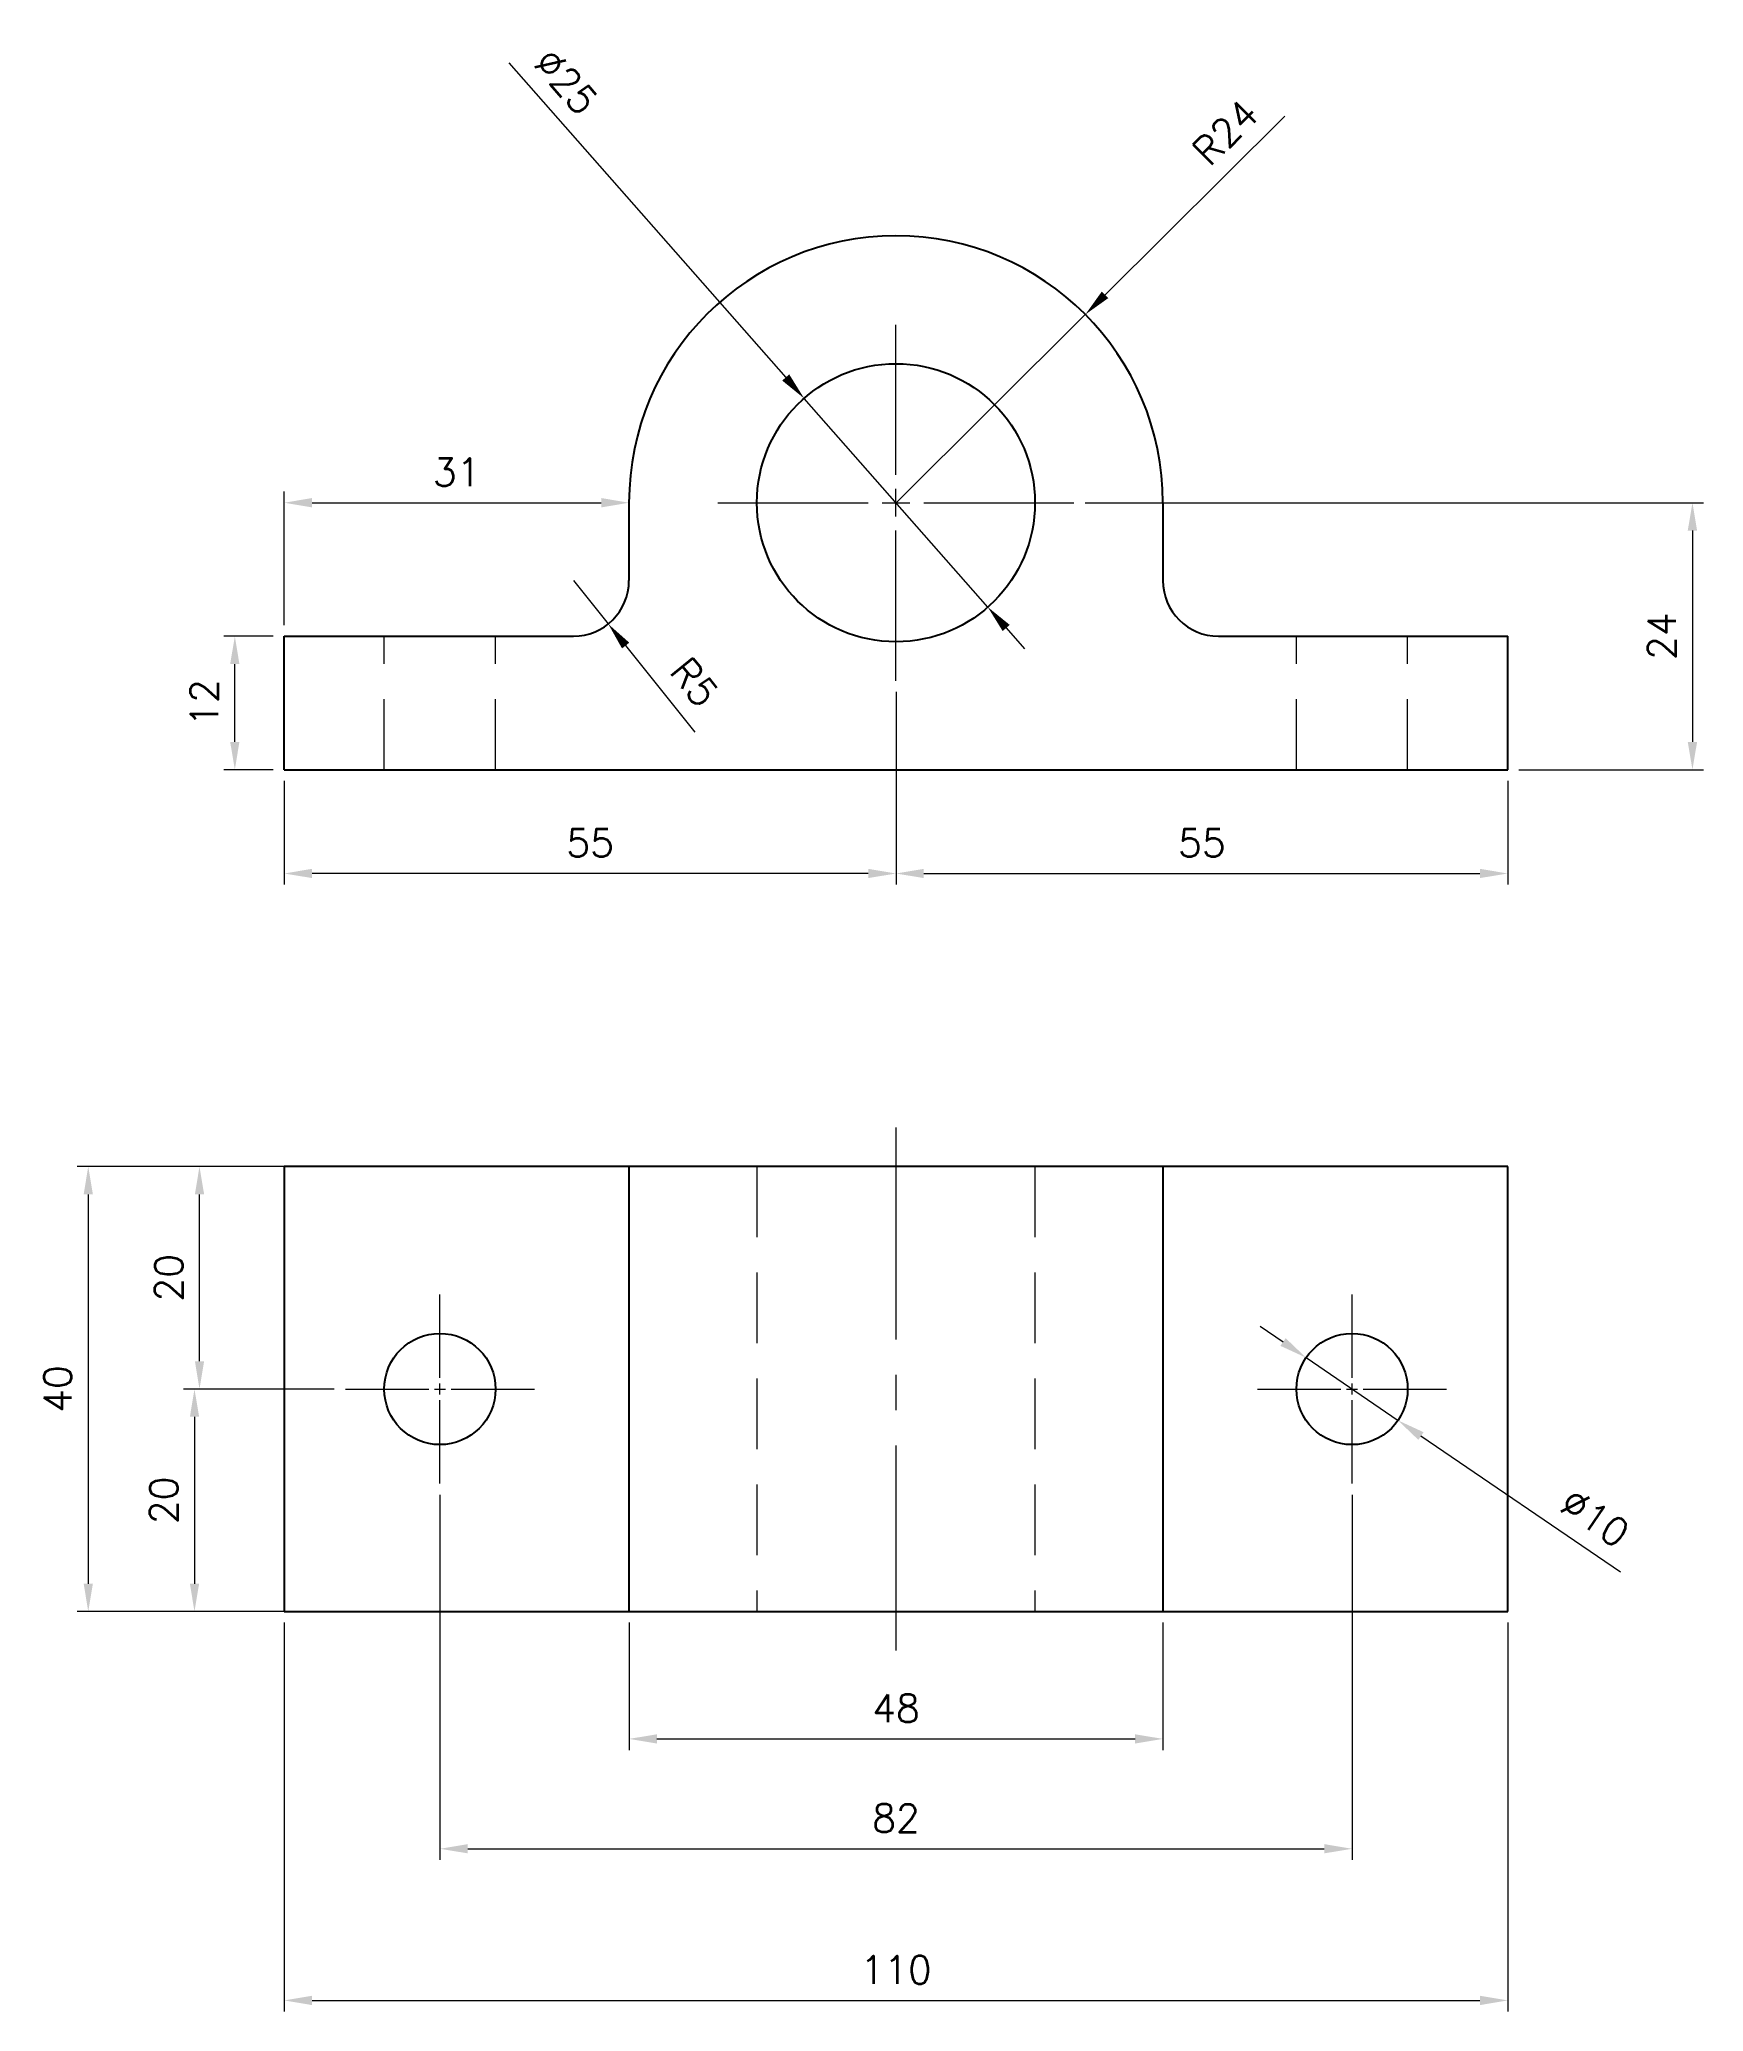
# Model space of a CAD drawing. Header units: millimetres. Extents: x 727 to 1850, y 1399 to 1703.
# Drawn here: x 1700.2 to 1849.8, y 1478.2 to 1655.5 of the extents above; entities that cross this region are included whole.
import ezdxf

# ---------------------------------------------------------------- set-up
doc = ezdxf.new("R2010")
doc.units = ezdxf.units.MM
for name, pattern in [('CENTER', [50.8, 31.75, -6.35, 6.35, -6.35]), ('CENTER2', [28.575, 19.05, -3.175, 3.175, -3.175]), ('DASHED2', [9.525, 6.35, -3.175])]:
    doc.linetypes.add(name, pattern=pattern)
for name, color, linetype, lineweight in [('CENTRO', 1, 'CENTER', 5), ('CONTORNO 1', 3, 'Continuous', 25), ('COTA', 1, 'Continuous', 13), ('TRACEJADA', 1, 'DASHED2', 13)]:
    doc.layers.add(name, color=color, linetype=linetype, lineweight=lineweight)
doc.styles.add('ROMANS', font='romans.shx')
doc.dimstyles.new('Padrão', dxfattribs={"dimtxt": 2.5, "dimasz": 2.5, "dimexe": 1, "dimexo": 1, "dimgap": 1.5, "dimtad": 1, "dimdsep": 46, "dimtxsty": 'ROMANS', "dimblk1": 'ARCHTICK', "dimblk2": 'OBLIQUE', "dimcen": 2.5, "dimclrd": 1, "dimclre": 1, "dimclrt": 2, "dimadec": 0, "dimazin": 2, "dimtfac": 1, "dimtmove": 0, "dimatfit": 3, "dimfxl": 0, "dimlwd": -1, "dimlwe": -1, "dimarcsym": 0})

msp = doc.modelspace()

# ---------------------------------------------------------------- blocks, each defined once
blk = doc.blocks.new('*U19')
at = {"layer": 'CENTRO', "color": 0, "linetype": 'CENTER2'}
for p, q in [((0, 2.5), (0, 16)), ((-16, 0), (-2.5, 0)), ((2.5, 0), (16, 0)), ((0, -16), (0, -2.5))]:
    blk.add_line(p, q, dxfattribs=at)
at = {"layer": 'CENTRO', "color": 0, "linetype": 'Continuous'}
for p, q in [((-1.25, 0), (1.25, 0)), ((0, -1.25), (0, 1.25))]:
    blk.add_line(p, q, dxfattribs=at)
blk = doc.blocks.new('*U20')
at = {"layer": 'CENTRO', "color": 0, "linetype": 'CENTER2'}
for p, q in [((0, 1), (0, 8.5)), ((-8.5, 0), (-1, 0)), ((1, 0), (8.5, 0)), ((0, -8.5), (0, -1))]:
    blk.add_line(p, q, dxfattribs=at)
at = {"layer": 'CENTRO', "color": 0, "linetype": 'Continuous'}
for p, q in [((-0.5, 0), (0.5, 0)), ((0, -0.5), (0, 0.5))]:
    blk.add_line(p, q, dxfattribs=at)
blk = doc.blocks.new('*U21')
at = {"layer": 'CENTRO', "color": 0, "linetype": 'CENTER2'}
for p, q in [((0, 1), (0, 8.5)), ((-8.5, 0), (-1, 0)), ((1, 0), (8.5, 0)), ((0, -8.5), (0, -1))]:
    blk.add_line(p, q, dxfattribs=at)
at = {"layer": 'CENTRO', "color": 0, "linetype": 'Continuous'}
for p, q in [((-0.5, 0), (0.5, 0)), ((0, -0.5), (0, 0.5))]:
    blk.add_line(p, q, dxfattribs=at)
blk = doc.blocks.new('*U22')
at = {"layer": 'CENTRO', "color": 0, "linetype": 'CENTER2'}
blk.add_line((0, 23.5), (0, -23.5), dxfattribs=at)
blk = doc.blocks.new('*D24')
at = {"layer": 'COTA', "color": 1}
for p, q in [((1722.22, 1513.15), (1722.22, 1478.19)), ((1832.22, 1513.15), (1832.22, 1478.19)), ((1724.72, 1479.19), (1829.72, 1479.19))]:
    blk.add_line(p, q, dxfattribs=at)
for points in [[(1724.72, 1479.61), (1724.72, 1478.77), (1722.22, 1479.19)], [(1829.72, 1479.61), (1829.72, 1478.77), (1832.22, 1479.19)]]:
    blk.add_solid(points, dxfattribs=at)
at = {"layer": 'Defpoints', "color": 0}
for p in [(1722.22, 1514.15), (1832.22, 1514.15), (1832.22, 1479.19)]:
    blk.add_point(p, dxfattribs=at)
at = {"layer": 'COTA', "color": 2, "insert": (1777.22, 1481.94), "char_height": 2.5, "attachment_point": 5, "style": 'ROMANS'}
blk.add_mtext('110', dxfattribs=at)
blk = doc.blocks.new('_ArchTick')
at = {"color": 0, "linetype": 'ByBlock', "const_width": 0.15}
blk.add_lwpolyline([(-0.5, -0.5), (0.5, 0.5)], dxfattribs=at)
blk = doc.blocks.new('_Oblique')
at = {"color": 0, "linetype": 'ByBlock', "lineweight": -2}
blk.add_line((-0.5, -0.5), (0.5, 0.5), dxfattribs=at)
blk = doc.blocks.new('*D25')
at = {"layer": 'COTA', "color": 1}
for p, q in [((1736.22, 1524.65), (1736.22, 1491.82)), ((1818.22, 1524.65), (1818.22, 1491.82)), ((1738.72, 1492.82), (1815.72, 1492.82))]:
    blk.add_line(p, q, dxfattribs=at)
for points in [[(1738.72, 1493.24), (1738.72, 1492.41), (1736.22, 1492.82)], [(1815.72, 1493.24), (1815.72, 1492.41), (1818.22, 1492.82)]]:
    blk.add_solid(points, dxfattribs=at)
at = {"layer": 'Defpoints', "color": 0}
for p in [(1736.22, 1525.65), (1818.22, 1525.65), (1818.22, 1492.82)]:
    blk.add_point(p, dxfattribs=at)
at = {"layer": 'COTA', "color": 2, "insert": (1777.22, 1495.57), "char_height": 2.5, "attachment_point": 5, "style": 'ROMANS'}
blk.add_mtext('82', dxfattribs=at)
blk = doc.blocks.new('*D26')
at = {"layer": 'COTA', "color": 1}
for p, q in [((1753.22, 1513.15), (1753.22, 1501.7)), ((1801.22, 1513.15), (1801.22, 1501.7)), ((1755.72, 1502.7), (1798.72, 1502.7))]:
    blk.add_line(p, q, dxfattribs=at)
for points in [[(1755.72, 1503.11), (1755.72, 1502.28), (1753.22, 1502.7)], [(1798.72, 1503.11), (1798.72, 1502.28), (1801.22, 1502.7)]]:
    blk.add_solid(points, dxfattribs=at)
at = {"layer": 'Defpoints', "color": 0}
for p in [(1753.22, 1514.15), (1801.22, 1514.15), (1801.22, 1502.7)]:
    blk.add_point(p, dxfattribs=at)
at = {"layer": 'COTA', "color": 2, "insert": (1777.22, 1505.45), "char_height": 2.5, "attachment_point": 5, "style": 'ROMANS'}
blk.add_mtext('48', dxfattribs=at)
blk = doc.blocks.new('*D27')
at = {"layer": 'COTA', "color": 1}
for p, q in [((1812.02, 1538.37), (1809.95, 1539.78)), ((1814.08, 1536.97), (1822.35, 1531.33)), ((1842.35, 1517.69), (1824.41, 1529.92))]:
    blk.add_line(p, q, dxfattribs=at)
for points in [[(1812.25, 1538.72), (1811.78, 1538.03), (1814.08, 1536.97)], [(1824.65, 1530.27), (1824.18, 1529.58), (1822.35, 1531.33)]]:
    blk.add_solid(points, dxfattribs=at)
at = {"layer": 'Defpoints', "color": 0}
for p in [(1814.08, 1536.97), (1822.35, 1531.33)]:
    blk.add_point(p, dxfattribs=at)
at = {"layer": 'COTA', "color": 2, "insert": (1840.06, 1522.58), "char_height": 2.5, "attachment_point": 5, "rotation": 325.7064, "style": 'ROMANS'}
blk.add_mtext('∅10', dxfattribs=at)
blk = doc.blocks.new('*D28')
at = {"layer": 'COTA', "color": 1}
for p, q in [((1721.22, 1554.15), (1703.6, 1554.15)), ((1704.6, 1551.65), (1704.6, 1516.65)), ((1721.22, 1514.15), (1703.6, 1514.15))]:
    blk.add_line(p, q, dxfattribs=at)
for points in [[(1704.19, 1551.65), (1705.02, 1551.65), (1704.6, 1554.15)], [(1704.19, 1516.65), (1705.02, 1516.65), (1704.6, 1514.15)]]:
    blk.add_solid(points, dxfattribs=at)
at = {"layer": 'Defpoints', "color": 0}
for p in [(1722.22, 1554.15), (1704.6, 1514.15), (1722.22, 1514.15)]:
    blk.add_point(p, dxfattribs=at)
at = {"layer": 'COTA', "color": 2, "insert": (1701.85, 1534.15), "char_height": 2.5, "attachment_point": 5, "rotation": 90, "style": 'ROMANS'}
blk.add_mtext('40', dxfattribs=at)
blk = doc.blocks.new('*D29')
at = {"layer": 'COTA', "color": 1}
for p, q in [((1726.72, 1534.15), (1713.15, 1534.15)), ((1714.15, 1531.65), (1714.15, 1516.65)), ((1726.72, 1514.15), (1713.15, 1514.15))]:
    blk.add_line(p, q, dxfattribs=at)
for points in [[(1713.74, 1531.65), (1714.57, 1531.65), (1714.15, 1534.15)], [(1713.74, 1516.65), (1714.57, 1516.65), (1714.15, 1514.15)]]:
    blk.add_solid(points, dxfattribs=at)
at = {"layer": 'Defpoints', "color": 0}
for p in [(1727.72, 1534.15), (1714.15, 1514.15), (1727.72, 1514.15)]:
    blk.add_point(p, dxfattribs=at)
at = {"layer": 'COTA', "color": 2, "insert": (1711.4, 1524.15), "char_height": 2.5, "attachment_point": 5, "rotation": 90, "style": 'ROMANS'}
blk.add_mtext('20', dxfattribs=at)
blk = doc.blocks.new('*D30')
at = {"layer": 'COTA', "color": 1}
for p, q in [((1726.72, 1554.15), (1713.6, 1554.15)), ((1714.6, 1536.65), (1714.6, 1551.65)), ((1726.72, 1534.15), (1713.6, 1534.15))]:
    blk.add_line(p, q, dxfattribs=at)
for points in [[(1714.19, 1551.65), (1715.02, 1551.65), (1714.6, 1554.15)], [(1714.19, 1536.65), (1715.02, 1536.65), (1714.6, 1534.15)]]:
    blk.add_solid(points, dxfattribs=at)
at = {"layer": 'Defpoints', "color": 0}
for p in [(1714.6, 1554.15), (1727.72, 1554.15), (1727.72, 1534.15)]:
    blk.add_point(p, dxfattribs=at)
at = {"layer": 'COTA', "color": 2, "insert": (1711.85, 1544.15), "char_height": 2.5, "attachment_point": 5, "rotation": 90, "style": 'ROMANS'}
blk.add_mtext('20', dxfattribs=at)
blk = doc.blocks.new('*D33')
at = {"layer": 'COTA', "color": 1}
for p, q in [((1742.42, 1653.36), (1767.3, 1625.08)), ((1785.47, 1604.44), (1768.96, 1623.2)), ((1787.13, 1602.56), (1788.78, 1600.68))]:
    blk.add_line(p, q, dxfattribs=at)
for points in [[(1767.62, 1625.36), (1766.99, 1624.8), (1768.96, 1623.2)], [(1787.44, 1602.84), (1786.81, 1602.28), (1785.47, 1604.44)]]:
    blk.add_solid(points, dxfattribs=at)
at = {"layer": 'Defpoints', "color": 0}
for p in [(1768.96, 1623.2), (1785.47, 1604.44)]:
    blk.add_point(p, dxfattribs=at)
at = {"layer": 'COTA', "color": 2, "insert": (1747.56, 1651.68), "char_height": 2.5, "attachment_point": 5, "rotation": 311.3529, "style": 'ROMANS'}
blk.add_mtext('∅25', dxfattribs=at)
blk = doc.blocks.new('*D34')
at = {"layer": 'COTA', "color": 1}
for p, q in [((1812.17, 1648.56), (1796.01, 1632.5)), ((1777.22, 1613.82), (1794.24, 1630.74))]:
    blk.add_line(p, q, dxfattribs=at)
blk.add_solid([(1795.72, 1632.8), (1796.3, 1632.21), (1794.24, 1630.74)], dxfattribs=at)
at = {"layer": 'Defpoints', "color": 0}
for p in [(1794.24, 1630.74), (1777.22, 1613.82)]:
    blk.add_point(p, dxfattribs=at)
at = {"layer": 'COTA', "color": 2, "insert": (1806.84, 1647.14), "char_height": 2.5, "attachment_point": 5, "rotation": 44.8249, "style": 'ROMANS'}
blk.add_mtext('R24', dxfattribs=at)
blk = doc.blocks.new('*D35')
at = {"layer": 'COTA', "color": 1}
for p, q in [((1748.22, 1606.82), (1751.35, 1602.92)), ((1759.17, 1593.21), (1752.92, 1600.98))]:
    blk.add_line(p, q, dxfattribs=at)
blk.add_solid([(1753.24, 1601.24), (1752.59, 1600.72), (1751.35, 1602.92)], dxfattribs=at)
at = {"layer": 'Defpoints', "color": 0}
for p in [(1748.22, 1606.82), (1751.35, 1602.92)]:
    blk.add_point(p, dxfattribs=at)
at = {"layer": 'COTA', "color": 2, "insert": (1759.1, 1597.68), "char_height": 2.5, "attachment_point": 5, "rotation": 308.8286, "style": 'ROMANS'}
blk.add_mtext('R5', dxfattribs=at)
blk = doc.blocks.new('*D36')
at = {"layer": 'COTA', "color": 1}
for p, q in [((1722.22, 1602.82), (1722.22, 1614.82)), ((1724.72, 1613.82), (1750.72, 1613.82))]:
    blk.add_line(p, q, dxfattribs=at)
for points in [[(1724.72, 1614.24), (1724.72, 1613.4), (1722.22, 1613.82)], [(1750.72, 1614.24), (1750.72, 1613.4), (1753.22, 1613.82)]]:
    blk.add_solid(points, dxfattribs=at)
at = {"layer": 'Defpoints', "color": 0}
for p in [(1753.22, 1613.82), (1753.22, 1613.82), (1722.22, 1601.82)]:
    blk.add_point(p, dxfattribs=at)
at = {"layer": 'COTA', "color": 2, "insert": (1737.72, 1616.57), "char_height": 2.5, "attachment_point": 5, "style": 'ROMANS'}
blk.add_mtext('31', dxfattribs=at)
blk = doc.blocks.new('*D37')
at = {"layer": 'COTA', "color": 1}
for p, q in [((1721.22, 1601.82), (1716.78, 1601.82)), ((1717.78, 1592.32), (1717.78, 1599.32)), ((1721.22, 1589.82), (1716.78, 1589.82))]:
    blk.add_line(p, q, dxfattribs=at)
for points in [[(1717.36, 1599.32), (1718.19, 1599.32), (1717.78, 1601.82)], [(1717.36, 1592.32), (1718.19, 1592.32), (1717.78, 1589.82)]]:
    blk.add_solid(points, dxfattribs=at)
at = {"layer": 'Defpoints', "color": 0}
for p in [(1717.78, 1601.82), (1722.22, 1601.82), (1722.22, 1589.82)]:
    blk.add_point(p, dxfattribs=at)
at = {"layer": 'COTA', "color": 2, "insert": (1715.03, 1595.82), "char_height": 2.5, "attachment_point": 5, "rotation": 90, "style": 'ROMANS'}
blk.add_mtext('12', dxfattribs=at)
blk = doc.blocks.new('*D38')
at = {"layer": 'COTA', "color": 1}
for p, q in [((1794.22, 1613.82), (1849.82, 1613.82)), ((1848.82, 1611.32), (1848.82, 1592.32)), ((1833.22, 1589.82), (1849.82, 1589.82))]:
    blk.add_line(p, q, dxfattribs=at)
for points in [[(1848.4, 1611.32), (1849.24, 1611.32), (1848.82, 1613.82)], [(1848.4, 1592.32), (1849.24, 1592.32), (1848.82, 1589.82)]]:
    blk.add_solid(points, dxfattribs=at)
at = {"layer": 'Defpoints', "color": 0}
for p in [(1793.22, 1613.82), (1832.22, 1589.82), (1848.82, 1589.82)]:
    blk.add_point(p, dxfattribs=at)
at = {"layer": 'COTA', "color": 2, "insert": (1846.07, 1601.82), "char_height": 2.5, "attachment_point": 5, "rotation": 90, "style": 'ROMANS'}
blk.add_mtext('24', dxfattribs=at)
blk = doc.blocks.new('*D39')
at = {"layer": 'COTA', "color": 1}
for p, q in [((1777.22, 1596.82), (1777.22, 1579.49)), ((1722.22, 1588.82), (1722.22, 1579.49)), ((1774.72, 1580.49), (1724.72, 1580.49))]:
    blk.add_line(p, q, dxfattribs=at)
for points in [[(1724.72, 1580.91), (1724.72, 1580.08), (1722.22, 1580.49)], [(1774.72, 1580.91), (1774.72, 1580.08), (1777.22, 1580.49)]]:
    blk.add_solid(points, dxfattribs=at)
at = {"layer": 'Defpoints', "color": 0}
for p in [(1777.22, 1597.82), (1722.22, 1589.82), (1722.22, 1580.49)]:
    blk.add_point(p, dxfattribs=at)
at = {"layer": 'COTA', "color": 2, "insert": (1749.72, 1583.24), "char_height": 2.5, "attachment_point": 5, "style": 'ROMANS'}
blk.add_mtext('55', dxfattribs=at)
blk = doc.blocks.new('*D40')
at = {"layer": 'COTA', "color": 1}
for p, q in [((1777.22, 1596.82), (1777.22, 1579.49)), ((1832.22, 1588.82), (1832.22, 1579.49)), ((1779.72, 1580.49), (1829.72, 1580.49))]:
    blk.add_line(p, q, dxfattribs=at)
for points in [[(1779.72, 1580.91), (1779.72, 1580.08), (1777.22, 1580.49)], [(1829.72, 1580.91), (1829.72, 1580.08), (1832.22, 1580.49)]]:
    blk.add_solid(points, dxfattribs=at)
at = {"layer": 'Defpoints', "color": 0}
for p in [(1777.22, 1597.82), (1832.22, 1589.82), (1832.22, 1580.49)]:
    blk.add_point(p, dxfattribs=at)
at = {"layer": 'COTA', "color": 2, "insert": (1804.72, 1583.24), "char_height": 2.5, "attachment_point": 5, "style": 'ROMANS'}
blk.add_mtext('55', dxfattribs=at)

# ---------------------------------------------------------------- dimensions: what is measured, and where the dimension line sits
at = {"layer": 'COTA'}
for p1, p2, picture, middle in [((1785.474, 1604.437), (1768.957, 1623.203), '*D33', (1745.491, 1649.864)), ((1814.085, 1536.966), (1822.346, 1531.332), '*D27', (1838.507, 1520.31))]:
    dim = msp.add_diameter_dim_2p(p1=p1, p2=p2, dimstyle='Padrão', dxfattribs=at)
    dim.commit()
    dim.dimension.update_dxf_attribs({"geometry": picture, "text_midpoint": middle, "dimtype": 163})
for center, mpoint, picture, middle in [((1777.215, 1613.82), (1794.238, 1630.739), '*D34', (1808.782, 1645.194)), ((1748.215, 1606.82), (1751.35, 1602.925), '*D35', (1756.96, 1595.955))]:
    dim = msp.add_radius_dim(center=center, mpoint=mpoint, dimstyle='Padrão', dxfattribs=at)
    dim.commit()
    dim.dimension.update_dxf_attribs({"geometry": picture, "text_midpoint": middle, "dimtype": 164})
for base, p1, p2, picture, middle in [((1753.215, 1613.82), (1722.215, 1601.82), (1753.215, 1613.82), '*D36', (1737.715, 1616.57)), ((1722.215, 1580.494), (1777.215, 1597.82), (1722.215, 1589.82), '*D39', (1749.715, 1583.244)), ((1832.215, 1580.494), (1777.215, 1597.82), (1832.215, 1589.82), '*D40', (1804.715, 1583.244)), ((1818.215, 1492.822), (1736.215, 1525.649), (1818.215, 1525.649), '*D25', (1777.215, 1495.572)), ((1832.215, 1479.189), (1722.215, 1514.149), (1832.215, 1514.149), '*D24', (1777.215, 1481.939)), ((1801.215, 1502.698), (1753.215, 1514.149), (1801.215, 1514.149), '*D26', (1777.215, 1505.448))]:
    dim = msp.add_linear_dim(base=base, p1=p1, p2=p2, dimstyle='Padrão', dxfattribs=at)
    dim.commit()
    dim.dimension.update_dxf_attribs({"geometry": picture, "text_midpoint": middle})
for base, p1, p2, picture, middle in [((1848.82, 1589.82), (1793.215, 1613.82), (1832.215, 1589.82), '*D38', (1846.07, 1601.82)), ((1717.776, 1601.82), (1722.215, 1589.82), (1722.215, 1601.82), '*D37', (1715.026, 1595.82)), ((1704.603, 1514.149), (1722.215, 1554.149), (1722.215, 1514.149), '*D28', (1701.853, 1534.149)), ((1714.603, 1554.149), (1727.715, 1534.149), (1727.715, 1554.149), '*D30', (1711.853, 1544.149)), ((1714.152, 1514.149), (1727.715, 1534.149), (1727.715, 1514.149), '*D29', (1711.402, 1524.149))]:
    dim = msp.add_linear_dim(base=base, p1=p1, p2=p2, angle=90, dimstyle='Padrão', dxfattribs=at)
    dim.commit()
    dim.dimension.update_dxf_attribs({"geometry": picture, "text_midpoint": middle})

# ---------------------------------------------------------------- linework, layer by layer
at = {"layer": 'CONTORNO 1'}
for p, q in [((1753.215, 1613.82), (1753.215, 1606.82)), ((1801.215, 1613.82), (1801.215, 1606.82)), ((1722.215, 1601.82), (1748.215, 1601.82)), ((1722.215, 1589.82), (1722.215, 1601.82)), ((1806.215, 1601.82), (1832.215, 1601.82)), ((1832.215, 1589.82), (1832.215, 1601.82)), ((1722.215, 1589.82), (1832.215, 1589.82)), ((1731.215, 1589.82), (1731.215, 1589.82)), ((1741.215, 1589.82), (1741.215, 1589.82)), ((1722.215, 1554.149), (1722.215, 1514.149)), ((1832.215, 1554.149), (1722.215, 1554.149)), ((1753.215, 1554.149), (1753.215, 1514.149)), ((1801.215, 1554.149), (1801.215, 1514.149)), ((1832.215, 1514.149), (1832.215, 1554.149)), ((1722.215, 1514.149), (1832.215, 1514.149))]:
    msp.add_line(p, q, dxfattribs=at)
for centre, radius in [((1777.215, 1613.82), 12.5), ((1736.215, 1534.149), 5), ((1818.215, 1534.149), 5)]:
    msp.add_circle(centre, radius, dxfattribs=at)
for centre, radius, start, end in [((1777.215, 1613.82), 24, 360, 180), ((1748.215, 1606.82), 5, 270, 360), ((1806.215, 1606.82), 5, 180, 270)]:
    msp.add_arc(centre, radius, start, end, dxfattribs=at)
at = {"layer": 'TRACEJADA'}
for p, q in [((1731.215, 1589.82), (1731.215, 1601.82)), ((1741.215, 1589.82), (1741.215, 1601.82)), ((1813.215, 1589.82), (1813.215, 1601.82)), ((1823.215, 1589.82), (1823.215, 1601.82)), ((1764.715, 1554.149), (1764.715, 1514.149)), ((1789.715, 1554.149), (1789.715, 1514.149))]:
    msp.add_line(p, q, dxfattribs=at)

# ---------------------------------------------------------------- block references
at = {"layer": 'CENTRO', "linetype": 'CENTER2'}
for name, p in [('*U19', (1777.215, 1613.82)), ('*U22', (1777.215, 1534.149)), ('*U21', (1736.215, 1534.149)), ('*U20', (1818.215, 1534.149))]:
    msp.add_blockref(name, p, dxfattribs=at)

msp.set_redraw_order([(e.dxf.handle, doc.entitydb.next_handle()) for e in msp.query("TEXT MTEXT ATTDEF DIMENSION ARC_DIMENSION")])  # texts and dimensions are drawn at this point

doc.saveas('drawing.dxf')
